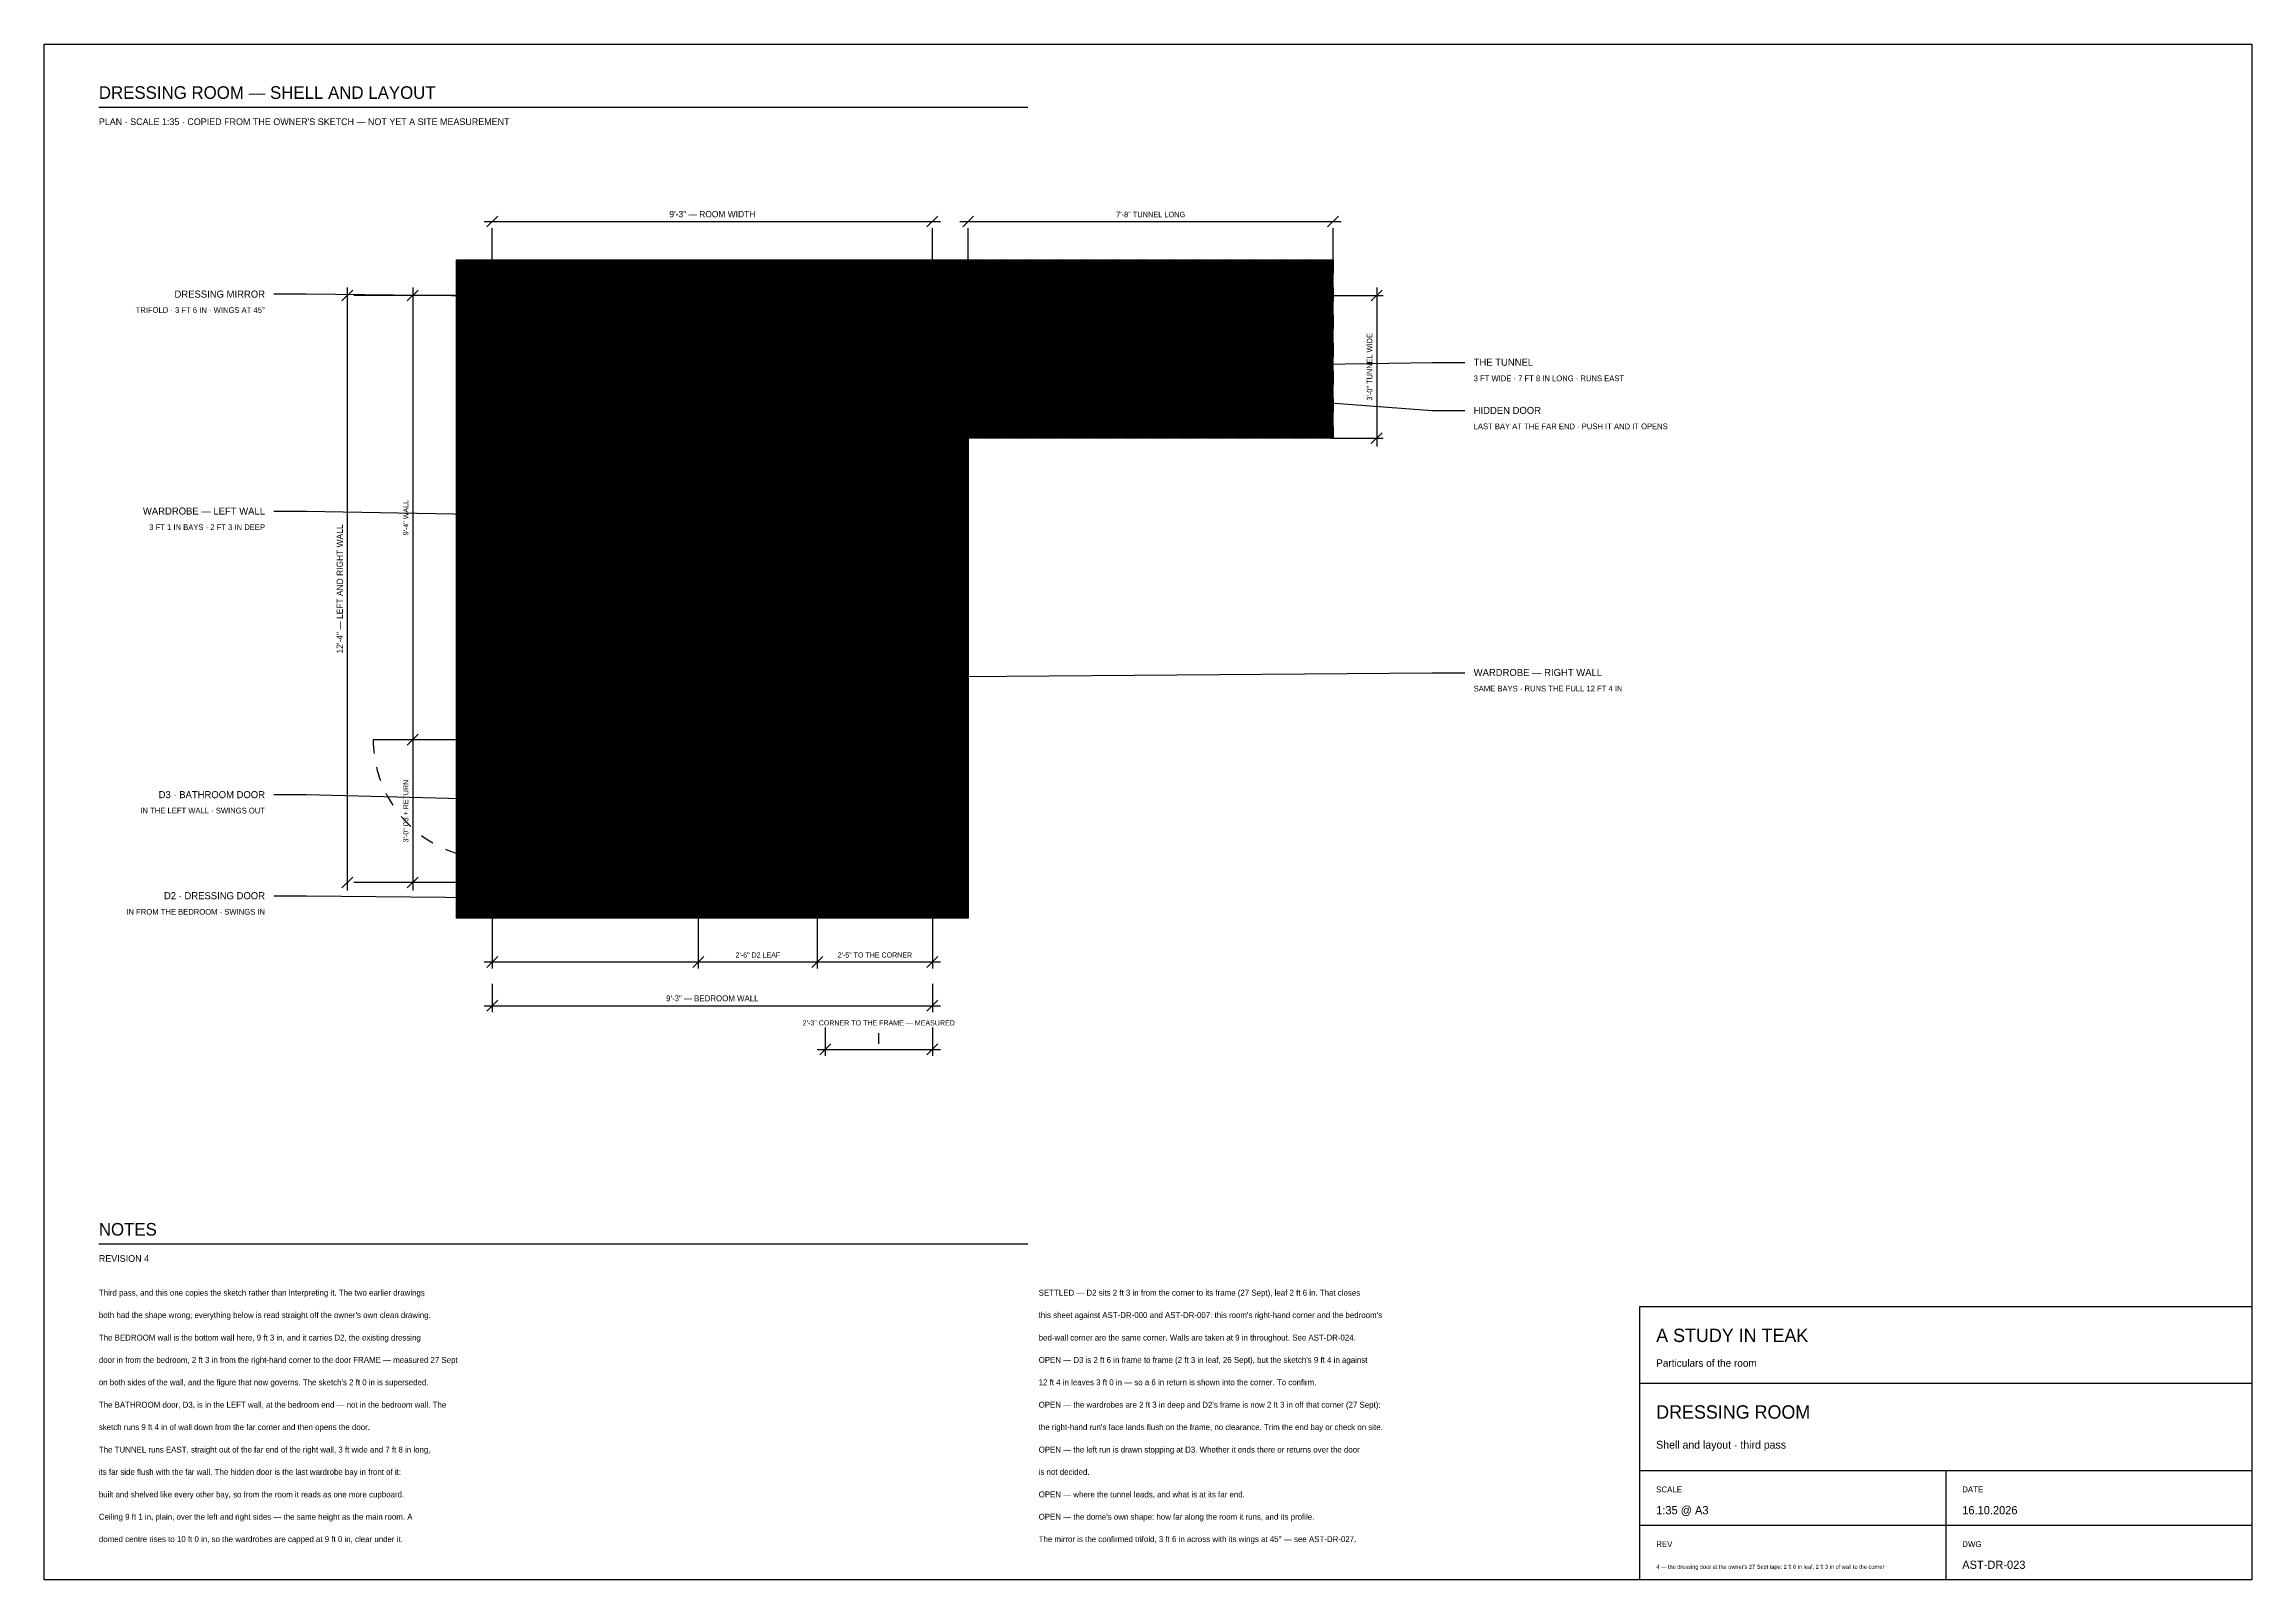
# Model space of a CAD drawing. Header units: inches. Extents: x 0.3 to 16.2, y 0.3 to 11.4.
import ezdxf
from ezdxf.enums import TextEntityAlignment as Align

# ---------------------------------------------------------------- set-up
doc = ezdxf.new("R2010")
doc.units = ezdxf.units.IN
doc.header["$LTSCALE"] = 0.009843
doc.header["$MEASUREMENT"] = 0
doc.linetypes.add('DASHED', pattern=[0.6, 0.5, -0.1])
for name, color, linetype in [('DIMENSIONS', 1, 'Continuous'), ('GEOMETRY', 7, 'Continuous'), ('HATCH', 8, 'Continuous'), ('TEXT', 7, 'Continuous')]:
    doc.layers.add(name, color=color, linetype=linetype)

msp = doc.modelspace()

# ---------------------------------------------------------------- hatches: boundary and pattern name
at = {"layer": 'HATCH'}
h = msp.add_hatch(dxfattribs=at)
h.set_pattern_fill('ANSI31', scale=0.01574803)
h.paths.add_polyline_path([(3.286, 9.825), (6.972, 9.825), (6.972, 5.081), (3.286, 5.081), (3.286, 9.825)])
h = msp.add_hatch(dxfattribs=at)
h.set_pattern_fill('ANSI31', scale=0.015748031)
h.paths.add_polyline_path([(6.972, 9.825), (9.601, 9.825), (9.601, 8.539), (6.972, 8.539), (6.972, 9.825)])
h = msp.add_hatch(dxfattribs=at)
h.set_pattern_fill('ANSI31', scale=0.01574803)
h.paths.add_polyline_path([(3.543, 9.567), (6.714, 9.567), (6.714, 5.339), (3.543, 5.339), (3.543, 9.567)])
h = msp.add_hatch(dxfattribs=at)
h.set_pattern_fill('ANSI31', scale=0.01574803)
h.paths.add_polyline_path([(3.543, 9.567), (4.315, 9.567), (4.315, 6.367), (3.543, 6.367), (3.543, 9.567)])
h = msp.add_hatch(dxfattribs=at)
h.set_pattern_fill('ANSI31', scale=0.01574803)
h.paths.add_polyline_path([(5.943, 9.567), (6.714, 9.567), (6.714, 5.339), (5.943, 5.339), (5.943, 9.567)])

# ---------------------------------------------------------------- linework, layer by layer
at = {"layer": 'DIMENSIONS'}
for p, q in [((3.484, 10.1), (6.773, 10.1)), ((3.504, 10.061), (3.583, 10.139)), ((3.543, 9.824), (3.543, 10.053)), ((6.675, 10.061), (6.754, 10.139)), ((6.714, 9.824), (6.714, 10.053)), ((6.913, 10.1), (9.66, 10.1)), ((6.933, 10.061), (7.011, 10.139)), ((6.972, 9.824), (6.972, 10.053)), ((9.561, 10.061), (9.64, 10.139)), ((9.601, 9.824), (9.601, 10.053)), ((2.459, 9.528), (2.538, 9.606)), ((2.498, 9.626), (2.498, 5.28)), ((3.246, 9.567), (2.546, 9.567)), ((2.931, 9.528), (3.01, 9.606)), ((2.971, 9.626), (2.971, 5.28)), ((3.286, 9.567), (3.018, 9.567)), ((9.601, 9.567), (9.963, 9.567)), ((9.876, 9.528), (9.955, 9.606)), ((9.916, 9.626), (9.916, 8.48)), ((9.601, 8.539), (9.963, 8.539)), ((9.876, 8.5), (9.955, 8.578)), ((2.931, 6.327), (3.01, 6.406)), ((3.286, 6.367), (3.018, 6.367)), ((2.459, 5.299), (2.538, 5.378)), ((3.246, 5.339), (2.546, 5.339)), ((2.931, 5.299), (3.01, 5.378)), ((3.286, 5.339), (3.018, 5.339)), ((3.543, 5.081), (3.543, 4.719)), ((5.028, 5.081), (5.028, 4.719)), ((5.885, 5.081), (5.885, 4.719)), ((6.714, 5.081), (6.714, 4.719)), ((3.504, 4.727), (3.583, 4.806)), ((4.989, 4.727), (5.067, 4.806)), ((5.846, 4.727), (5.925, 4.806)), ((6.675, 4.727), (6.754, 4.806)), ((3.484, 4.766), (6.773, 4.766)), ((3.504, 4.412), (3.583, 4.491)), ((3.543, 4.609), (3.543, 4.404)), ((6.675, 4.412), (6.754, 4.491)), ((6.714, 4.609), (6.714, 4.404)), ((3.484, 4.451), (6.773, 4.451)), ((5.883, 4.136), (6.773, 4.136)), ((5.903, 4.097), (5.982, 4.176)), ((5.943, 4.294), (5.943, 4.089)), ((6.675, 4.097), (6.754, 4.176)), ((6.714, 4.294), (6.714, 4.089))]:
    msp.add_line(p, q, dxfattribs=at)
at = {"layer": 'DIMENSIONS', "linetype": 'DASHED'}
msp.add_line((6.328, 4.176), (6.328, 4.254), dxfattribs=at)
at = {"layer": 'GEOMETRY'}
for p, q in [((0.709, 10.925), (7.402, 10.925)), ((4.783, 9.516), (5.474, 9.516)), ((3.543, 8.5), (4.315, 8.5)), ((5.943, 8.51), (6.714, 8.51)), ((6.714, 8.539), (6.972, 8.539)), ((3.543, 7.433), (4.315, 7.433)), ((5.943, 7.453), (6.714, 7.453)), ((3.543, 6.367), (2.686, 6.367)), ((3.286, 6.367), (3.543, 6.367)), ((5.943, 6.396), (6.714, 6.396)), ((5.885, 5.339), (5.885, 6.196)), ((3.286, 5.51), (3.543, 5.51)), ((5.028, 5.339), (5.028, 5.081)), ((5.885, 5.339), (5.885, 5.081)), ((0.709, 2.736), (7.402, 2.736)), ((11.811, 1.732), (16.22, 1.732)), ((11.811, 1.102), (16.22, 1.102)), ((14.016, 1.102), (14.016, 0.315)), ((11.811, 0.709), (16.22, 0.709))]:
    msp.add_line(p, q, dxfattribs=at)
for points in [[(0.315, 11.378), (16.22, 11.378), (16.22, 0.315), (0.315, 0.315), (0.315, 11.378)], [(3.286, 9.825), (6.972, 9.825), (6.972, 5.081), (3.286, 5.081), (3.286, 9.825)], [(5.129, 9.544), (2.205, 9.576), (1.969, 9.576)], [(3.543, 9.567), (6.714, 9.567), (6.714, 5.339), (3.543, 5.339), (3.543, 9.567)], [(4.75, 9.516), (4.548, 9.315), (4.529, 9.335), (4.73, 9.536), (4.75, 9.516)], [(5.508, 9.516), (5.709, 9.315), (5.729, 9.335), (5.528, 9.536), (5.508, 9.516)], [(8.286, 9.053), (10.315, 9.084), (10.551, 9.084)], [(6.328, 9.038), (10.315, 8.738), (10.551, 8.738)], [(3.929, 7.981), (2.205, 8.012), (1.969, 8.012)], [(6.328, 6.818), (10.315, 6.849), (10.551, 6.849)], [(3.415, 5.938), (2.205, 5.97), (1.969, 5.97)], [(5.457, 5.21), (2.205, 5.241), (1.969, 5.241)], [(11.811, 2.283), (16.22, 2.283), (16.22, 0.315), (11.811, 0.315), (11.811, 2.283)]]:
    msp.add_lwpolyline(points, dxfattribs=at)
at = {"layer": 'GEOMETRY', "linetype": 'DASHED'}
for points in [[(6.972, 9.825), (9.601, 9.825), (9.601, 8.539), (6.972, 8.539), (6.972, 9.825)], [(4.315, 9.567), (4.315, 6.367)], [(5.943, 9.567), (5.943, 5.339)], [(5.943, 8.51), (6.714, 8.51)]]:
    msp.add_lwpolyline(points, dxfattribs=at)
for points in [[(2.686, 6.367), (2.686, 6.216), (2.726, 6.068), (2.801, 5.938), (2.876, 5.808), (2.984, 5.7), (3.115, 5.624), (3.245, 5.549), (3.393, 5.51), (3.543, 5.51)], [(5.885, 6.196), (5.735, 6.196), (5.587, 6.156), (5.457, 6.081), (5.326, 6.006), (5.218, 5.897), (5.143, 5.767), (5.068, 5.637), (5.028, 5.489), (5.028, 5.339)]]:
    msp.add_open_spline(points, degree=3, knots=[0, 0, 0, 0, 1, 1, 1, 2, 2, 2, 3, 3, 3, 3], dxfattribs=at)

# ---------------------------------------------------------------- texts
at = {"layer": 'TEXT'}
for s, height, p in [('DRESSING ROOM — SHELL AND LAYOUT', 0.09071, (0.709, 10.984)), ("PLAN · SCALE 1:35 · COPIED FROM THE OWNER'S SKETCH — NOT YET A SITE MEASUREMENT", 0.04819, (0.709, 10.795)), ('THE TUNNEL', 0.051, (10.614, 9.061)), ('3 FT WIDE · 7 FT 8 IN LONG · RUNS EAST', 0.0411, (10.614, 8.95)), ('HIDDEN DOOR', 0.05102, (10.614, 8.714)), ('LAST BAY AT THE FAR END · PUSH IT AND IT OPENS', 0.0411, (10.614, 8.604)), ('WARDROBE — RIGHT WALL', 0.05102, (10.614, 6.826)), ('SAME BAYS · RUNS THE FULL 12 FT 4 IN', 0.0411, (10.614, 6.715)), ('NOTES', 0.0907, (0.709, 2.795)), ('REVISION 4', 0.0482, (0.709, 2.606)), ('Third pass, and this one copies the sketch rather than interpreting it. The two earlier drawings', 0.04252, (0.709, 2.362)), ('SETTLED — D2 sits 2 ft 3 in from the corner to its frame (27 Sept), leaf 2 ft 6 in. That closes', 0.04252, (7.48, 2.362)), ("both had the shape wrong; everything below is read straight off the owner's own clean drawing.", 0.04252, (0.709, 2.201)), ("this sheet against AST-DR-000 and AST-DR-007: this room's right-hand corner and the bedroom's", 0.04252, (7.48, 2.201)), ('The BEDROOM wall is the bottom wall here, 9 ft 3 in, and it carries D2, the existing dressing', 0.04252, (0.709, 2.039)), ('bed-wall corner are the same corner. Walls are taken at 9 in throughout. See AST-DR-024.', 0.04252, (7.48, 2.039)), ('A STUDY IN TEAK', 0.09638, (11.929, 2.028)), ('door in from the bedroom, 2 ft 3 in from the right-hand corner to the door FRAME — measured 27 Sept', 0.04252, (0.709, 1.878)), ("OPEN — D3 is 2 ft 6 in frame to frame (2 ft 3 in leaf, 26 Sept), but the sketch's 9 ft 4 in against", 0.04252, (7.48, 1.878)), ("on both sides of the wall, and the figure that now governs. The sketch's 2 ft 0 in is superseded.", 0.04252, (0.709, 1.717)), ('12 ft 4 in leaves 3 ft 0 in — so a 6 in return is shown into the corner. To confirm.', 0.04252, (7.48, 1.717)), ('Particulars of the room', 0.05386, (11.929, 1.85)), ('The BATHROOM door, D3, is in the LEFT wall, at the bedroom end — not in the bedroom wall. The', 0.04252, (0.709, 1.555)), ("OPEN — the wardrobes are 2 ft 3 in deep and D2's frame is now 2 ft 3 in off that corner (27 Sept):", 0.04252, (7.48, 1.555)), ('sketch runs 9 ft 4 in of wall down from the far corner and then opens the door.', 0.04252, (0.709, 1.394)), ("the right-hand run's face lands flush on the frame, no clearance. Trim the end bay or check on site.", 0.04252, (7.48, 1.394)), ('DRESSING ROOM', 0.09638, (11.929, 1.476)), ('The TUNNEL runs EAST, straight out of the far end of the right wall, 3 ft wide and 7 ft 8 in long,', 0.04252, (0.709, 1.232)), ('OPEN — the left run is drawn stopping at D3. Whether it ends there or returns over the door', 0.04252, (7.48, 1.232)), ('Shell and layout · third pass', 0.05669, (11.929, 1.26)), ('its far side flush with the far wall. The hidden door is the last wardrobe bay in front of it:', 0.04252, (0.709, 1.071)), ('is not decided.', 0.04252, (7.48, 1.071)), ('SCALE', 0.0425, (11.929, 0.945)), ('DATE', 0.0425, (14.134, 0.945)), ('built and shelved like every other bay, so from the room it reads as one more cupboard.', 0.04252, (0.709, 0.909)), ('OPEN — where the tunnel leads, and what is at its far end.', 0.04252, (7.48, 0.909)), ('1:35 @ A3', 0.0595, (11.929, 0.787)), ('16.10.2026', 0.0595, (14.134, 0.787)), ('Ceiling 9 ft 1 in, plain, over the left and right sides — the same height as the main room. A', 0.04252, (0.709, 0.748)), ("OPEN — the dome's own shape: how far along the room it runs, and its profile.", 0.04252, (7.48, 0.748)), ('domed centre rises to 10 ft 0 in, so the wardrobes are capped at 9 ft 0 in, clear under it.', 0.04252, (0.709, 0.587)), ('The mirror is the confirmed trifold, 3 ft 6 in across with its wings at 45° — see AST-DR-027.', 0.04252, (7.48, 0.587)), ('REV', 0.0425, (11.929, 0.551)), ('DWG', 0.0425, (14.134, 0.551)), ("4 — the dressing door at the owner's 27 Sept tape: 2 ft 6 in leaf, 2 ft 3 in of wall to the corner", 0.02916, (11.929, 0.394)), ('AST-DR-023', 0.0595, (14.134, 0.394))]:
    msp.add_text(s, height=height, dxfattribs=at).set_placement(p)
for s, height, p in [('9\'-3" — ROOM WIDTH', 0.04535, (5.129, 10.131)), ('7\'-8" TUNNEL LONG', 0.03969, (8.287, 10.131)), ('2\'-6" D2 LEAF', 0.03685, (5.457, 4.798)), ('2\'-5" TO THE CORNER', 0.03685, (6.3, 4.798)), ('9\'-3" — BEDROOM WALL', 0.04252, (5.129, 4.483)), ('2\'-3" CORNER TO THE FRAME — MEASURED', 0.03685, (6.328, 4.309))]:
    msp.add_text(s, height=height, dxfattribs=at).set_placement(p, align=Align.CENTER)
for s, height, p in [('DRESSING MIRROR', 0.05102, (1.906, 9.552)), ('TRIFOLD · 3 FT 6 IN · WINGS AT 45°', 0.0411, (1.906, 9.442)), ('WARDROBE — LEFT WALL', 0.05102, (1.906, 7.989)), ('3 FT 1 IN BAYS · 2 FT 3 IN DEEP', 0.0411, (1.906, 7.878)), ('D3 · BATHROOM DOOR', 0.05102, (1.906, 5.946)), ('IN THE LEFT WALL · SWINGS OUT', 0.0411, (1.906, 5.836)), ('D2 · DRESSING DOOR', 0.05102, (1.906, 5.218)), ('IN FROM THE BEDROOM · SWINGS IN', 0.0411, (1.906, 5.107))]:
    msp.add_text(s, height=height, dxfattribs=at).set_placement(p, align=Align.RIGHT)
for s, height, p in [('3\'-0" TUNNEL WIDE', 0.03969, (9.884, 9.053)), ('9\'-4" WALL', 0.0369, (2.939, 7.967)), ('12\'-4" — LEFT AND RIGHT WALL', 0.04535, (2.467, 7.453)), ('3\'-0" D3 + RETURN', 0.03685, (2.939, 5.853))]:
    msp.add_text(s, height=height, rotation=90, dxfattribs=at).set_placement(p, align=Align.CENTER)

doc.saveas('drawing.dxf')
